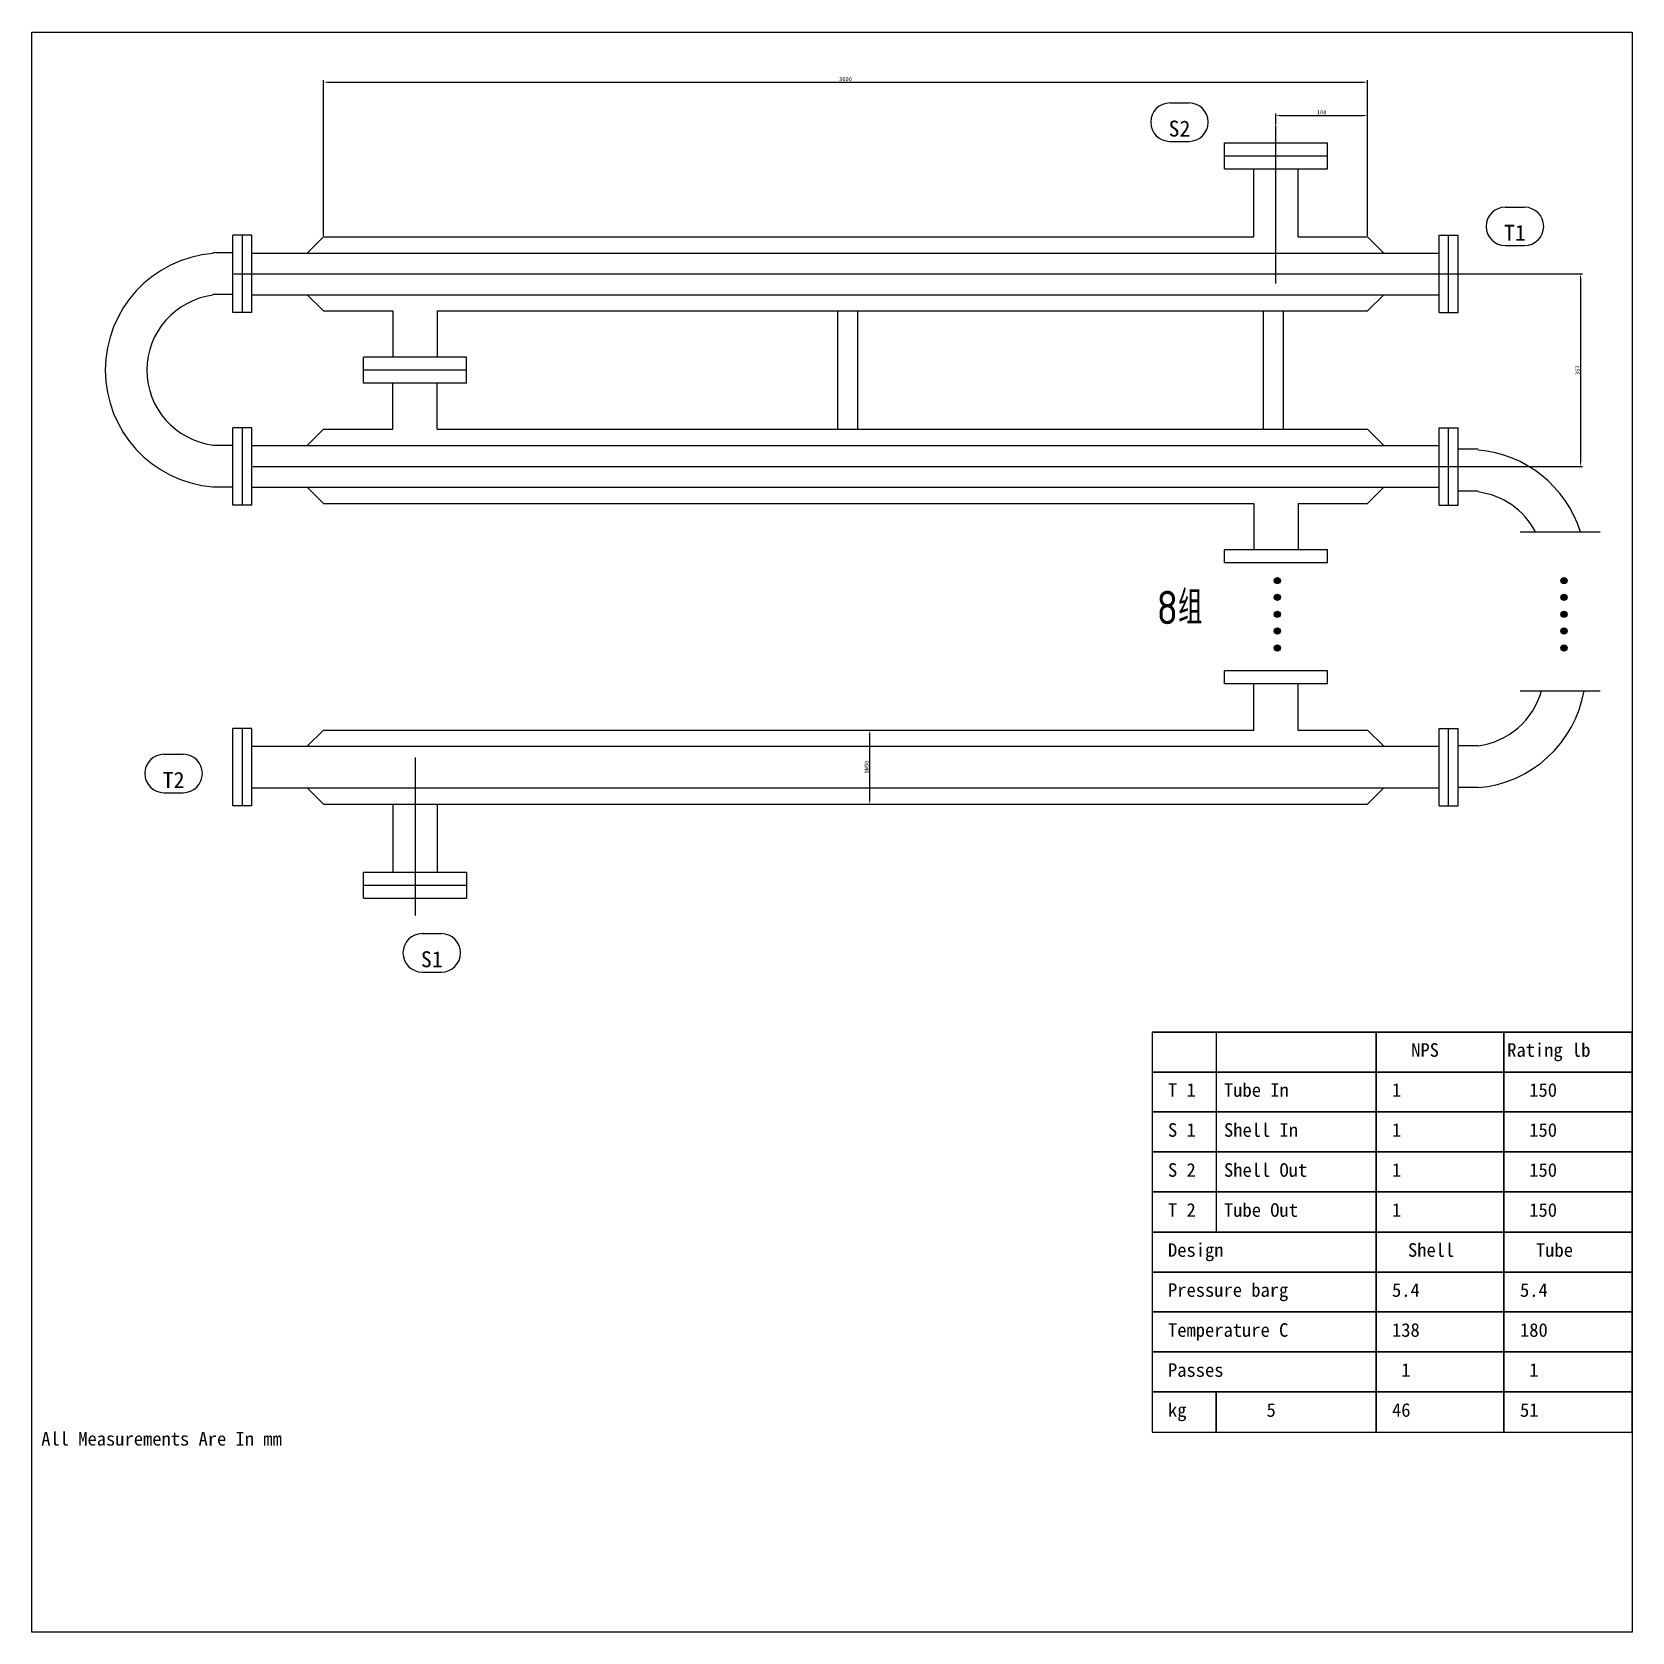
# Model space of a CAD drawing. Header units: millimetres. Extents: x -3006 to 2296, y -71 to 9552.
# Drawn here: x 235 to 1216, y 1009 to 1990 of the extents above; entities that cross this region are included whole.
import ezdxf
from ezdxf.enums import TextEntityAlignment as Align

# ---------------------------------------------------------------- set-up
doc = ezdxf.new("R2010")
doc.units = ezdxf.units.MM
for name, color, linetype in [('1', 7, 'Continuous'), ('11', 7, 'Continuous'), ('12', 7, 'Continuous')]:
    doc.layers.add(name, color=color, linetype=linetype)
doc.styles.add('样式 1', font='gbenor.shx', dxfattribs={"bigfont": 'gbcbig.shx'})
doc.dimstyles.new('ISO-25', dxfattribs={"dimtxt": 2.5, "dimasz": 2.5, "dimexe": 1.25, "dimexo": 0.625, "dimtad": 1, "dimdsep": 46, "dimtxsty": 'Standard', "dimcen": 2.5, "dimadec": 0, "dimazin": 0, "dimtfac": 1, "dimtmove": 0, "dimatfit": 3, "dimfxl": 0, "dimarcsym": 0})

msp = doc.modelspace()

# ---------------------------------------------------------------- texts
at = {"layer": '1'}
for s, p in [('S2', (938.282, 1922.564)), ('T1', (1143.821, 1858.717)), ('T2', (321.932, 1523.457)), ('S1', (480.136, 1413.562))]:
    msp.add_text(s, height=9.8039, dxfattribs=at).set_placement(p, align=Align.BOTTOM_CENTER)
at = {"layer": '12', "style": '样式 1'}
msp.add_text('8组', height=20.5882, dxfattribs=at).set_placement((924.218, 1647.246), align=Align.TOP_LEFT)
at = {"layer": '12'}
for s, height, p in [('NPS', 8.3333, (1080.272, 1369.972)), ('Rating lb', 8.3333, (1139.095, 1369.972)), ('T 1', 8.3333, (931.252, 1345.463)), ('Tube In', 8.3333, (965.566, 1345.463)), ('1', 8.333, (1068.507, 1345.463)), (' 150', 8.3333, (1146.938, 1345.463)), ('S 1', 8.3333, (931.252, 1320.953)), ('Shell In', 8.3333, (965.566, 1320.953)), ('1', 8.333, (1068.507, 1320.953)), (' 150', 8.3333, (1146.938, 1320.953)), ('S 2', 8.3333, (931.252, 1296.443)), ('Shell Out', 8.3333, (965.566, 1296.443)), ('1', 8.333, (1068.507, 1296.443)), (' 150', 8.3333, (1146.938, 1296.443)), ('T 2', 8.3333, (931.252, 1271.933)), ('Tube Out', 8.3333, (965.566, 1271.933)), ('1', 8.333, (1068.507, 1271.933)), (' 150', 8.3333, (1146.938, 1271.933)), ('Design', 8.3333, (931.252, 1247.423)), ('Shell', 8.3333, (1078.311, 1247.423)), ('Tube', 8.3333, (1156.742, 1247.423)), ('Pressure barg', 8.33333, (931.252, 1222.914)), ('5.4', 8.3333, (1068.507, 1222.914)), ('5.4', 8.3333, (1146.938, 1222.914)), ('Temperature C', 8.33333, (931.252, 1198.404)), ('138', 8.3333, (1068.507, 1198.404)), ('180', 8.3333, (1146.938, 1198.404)), ('Passes', 8.3333, (931.252, 1173.894)), (' 1', 8.3333, (1068.507, 1173.894)), (' 1', 8.3333, (1146.938, 1173.894)), ('kg', 8.3333, (931.252, 1149.384)), ('5', 8.333, (991.636, 1149.384)), ('46', 8.3333, (1068.507, 1149.384)), ('51', 8.3333, (1146.938, 1149.384)), (' All Measurements Are In mm', 8.33333, (235.173, 1131.737))]:
    msp.add_text(s, height=height, dxfattribs=at).set_placement(p, align=Align.TOP_LEFT)

# ---------------------------------------------------------------- blocks, each defined once
blk = doc.blocks.new('*D6')
at = {"color": 0, "lineweight": -2}
for p, q in [((413.85, 1864.73), (413.85, 1960.08)), ((416.35, 1958.83), (1050.94, 1958.83)), ((1053.44, 1864.73), (1053.44, 1960.08))]:
    blk.add_line(p, q, dxfattribs=at)
at = {"color": 0}
for points in [[(416.35, 1959.25), (416.35, 1958.42), (413.85, 1958.83)], [(1050.94, 1959.25), (1050.94, 1958.42), (1053.44, 1958.83)]]:
    blk.add_solid(points, dxfattribs=at)
at = {"layer": 'Defpoints', "color": 0}
for p in [(1053.44, 1958.83), (413.85, 1864.1), (1053.44, 1864.1)]:
    blk.add_point(p, dxfattribs=at)
at = {"color": 0, "insert": (733.64, 1960.71), "char_height": 2.5, "attachment_point": 5}
blk.add_mtext('3000', dxfattribs=at)
blk = doc.blocks.new('*D7')
at = {"color": 0, "lineweight": -2}
for p, q in [((997.37, 1932.89), (997.37, 1939.71)), ((999.87, 1938.46), (1050.94, 1938.46)), ((1053.44, 1932.89), (1053.44, 1939.71))]:
    blk.add_line(p, q, dxfattribs=at)
at = {"color": 0}
for points in [[(999.87, 1938.87), (999.87, 1938.04), (997.37, 1938.46)], [(1050.94, 1938.87), (1050.94, 1938.04), (1053.44, 1938.46)]]:
    blk.add_solid(points, dxfattribs=at)
at = {"layer": 'Defpoints', "color": 0}
for p in [(997.37, 1932.26), (1053.44, 1938.46), (1053.44, 1932.26)]:
    blk.add_point(p, dxfattribs=at)
at = {"color": 0, "insert": (1025.41, 1940.33), "char_height": 2.5, "attachment_point": 5}
blk.add_mtext('100', dxfattribs=at)
blk = doc.blocks.new('*D5')
at = {"color": 0, "lineweight": -2}
for p, q in [((358.94, 1841.37), (1185.28, 1841.37)), ((1184.03, 1838.87), (1184.03, 1725.88)), ((370.53, 1723.38), (1185.28, 1723.38))]:
    blk.add_line(p, q, dxfattribs=at)
at = {"color": 0}
for points in [[(1183.61, 1838.87), (1184.45, 1838.87), (1184.03, 1841.37)], [(1183.61, 1725.88), (1184.45, 1725.88), (1184.03, 1723.38)]]:
    blk.add_solid(points, dxfattribs=at)
at = {"layer": 'Defpoints', "color": 0}
for p in [(358.32, 1841.37), (369.91, 1723.38), (1184.03, 1723.38)]:
    blk.add_point(p, dxfattribs=at)
at = {"color": 0, "insert": (1182.16, 1782.37), "char_height": 2.5, "attachment_point": 5, "rotation": 90}
blk.add_mtext('357', dxfattribs=at)
blk = doc.blocks.new('*D8')
at = {"color": 0, "lineweight": -2}
for p, q in [((734.27, 1561.86), (749.77, 1561.86)), ((748.52, 1518.88), (748.52, 1559.36)), ((734.27, 1516.38), (749.77, 1516.38))]:
    blk.add_line(p, q, dxfattribs=at)
at = {"color": 0}
for points in [[(748.11, 1559.36), (748.94, 1559.36), (748.52, 1561.86)], [(748.11, 1518.88), (748.94, 1518.88), (748.52, 1516.38)]]:
    blk.add_solid(points, dxfattribs=at)
at = {"layer": 'Defpoints', "color": 0}
for p in [(733.64, 1561.86), (748.52, 1561.86), (733.64, 1516.38)]:
    blk.add_point(p, dxfattribs=at)
at = {"color": 0, "insert": (746.65, 1539.12), "char_height": 2.5, "attachment_point": 5, "rotation": 90}
blk.add_mtext('DN50', dxfattribs=at)

# ---------------------------------------------------------------- dimensions: what is measured, and where the dimension line sits
for base, p1, p2, text, picture, middle in [((1053.441, 1958.832), (413.848, 1864.104), (1053.441, 1864.104), '3000', '*D6', (733.644, 1960.707)), ((1053.441, 1938.457), (997.37, 1932.263), (1053.441, 1932.263), '100', '*D7', (1025.405, 1940.332))]:
    dim = msp.add_linear_dim(base=base, p1=p1, p2=p2, text=text, dimstyle='ISO-25')
    dim.commit()
    dim.dimension.update_dxf_attribs({"geometry": picture, "text_midpoint": middle})
for base, p1, p2, text, picture, middle in [((1184.032, 1723.38), (358.319, 1841.365), (369.907, 1723.38), '357', '*D5', (1182.157, 1782.373)), ((748.523, 1561.863), (733.644, 1516.385), (733.644, 1561.863), 'DN50', '*D8', (746.648, 1539.124))]:
    dim = msp.add_linear_dim(base=base, p1=p1, p2=p2, angle=90, text=text, dimstyle='ISO-25')
    dim.commit()
    dim.dimension.update_dxf_attribs({"geometry": picture, "text_midpoint": middle})

# ---------------------------------------------------------------- hatches: boundary and pattern name
for points in [[(1000.148, 1653.474, 1), (996.36, 1653.474, 1)], [(1175.782, 1653.474, 1), (1171.994, 1653.474, 1)], [(1000.148, 1643.147, 1), (996.36, 1643.147, 1)], [(1175.782, 1643.147, 1), (1171.994, 1643.147, 1)], [(996.36, 1632.82, 1), (1000.148, 1632.82, 1)], [(1171.994, 1632.82, 1), (1175.782, 1632.82, 1)], [(996.36, 1622.492, 1), (1000.148, 1622.492, 1)], [(1171.994, 1622.492, 1), (1175.782, 1622.492, 1)], [(996.36, 1612.165, 1), (1000.148, 1612.165, 1)], [(1171.994, 1612.165, 1), (1175.782, 1612.165, 1)]]:
    msp.add_hatch(color=256).paths.add_polyline_path(points)

# ---------------------------------------------------------------- linework, layer by layer
for p, q in [((997.37, 1835.383), (997.37, 1932.263)), ((965.838, 1921.646), (1028.901, 1921.646)), ((965.838, 1905.72), (965.838, 1921.646)), ((1028.901, 1905.72), (1028.901, 1921.646)), ((965.838, 1913.683), (1028.901, 1913.683)), ((965.838, 1905.72), (1028.901, 1905.72)), ((983.761, 1864.104), (983.761, 1905.72)), ((1010.978, 1864.104), (1010.978, 1905.72)), ((369.907, 1865.026), (358.319, 1865.026)), ((358.319, 1817.704), (358.319, 1865.026)), ((364.113, 1817.704), (364.113, 1865.026)), ((369.907, 1817.704), (369.907, 1865.026)), ((413.848, 1864.104), (403.87, 1854.126)), ((413.848, 1864.104), (983.761, 1864.104)), ((1010.978, 1864.104), (1053.441, 1864.104)), ((1053.441, 1864.104), (1063.419, 1854.126)), ((1097.382, 1817.704), (1097.382, 1865.026)), ((1097.382, 1865.026), (1108.97, 1865.026)), ((1103.176, 1817.704), (1103.176, 1865.026)), ((1108.97, 1817.704), (1108.97, 1865.026)), ((346.048, 1854.491), (358.319, 1854.491)), ((369.907, 1854.126), (1097.382, 1854.126)), ((346.048, 1828.838), (358.319, 1828.838)), ((369.907, 1828.604), (1097.382, 1828.604)), ((413.848, 1818.626), (403.87, 1828.604)), ((1053.441, 1818.626), (1063.419, 1828.604)), ((369.907, 1817.704), (358.319, 1817.704)), ((413.848, 1818.626), (456.311, 1818.626)), ((456.311, 1818.626), (456.311, 1790.335)), ((483.528, 1818.626), (1053.441, 1818.626)), ((483.528, 1818.626), (483.528, 1790.335)), ((728.676, 1818.626), (728.676, 1746.119)), ((740.906, 1818.626), (740.906, 1746.119)), ((989.653, 1818.626), (989.653, 1746.119)), ((1001.883, 1818.626), (1001.883, 1746.119)), ((1097.382, 1817.704), (1108.97, 1817.704)), ((501.451, 1790.335), (438.388, 1790.335)), ((438.388, 1774.41), (438.388, 1790.335)), ((501.451, 1774.41), (501.451, 1790.335)), ((501.451, 1782.373), (438.388, 1782.373)), ((501.451, 1774.41), (438.388, 1774.41)), ((456.311, 1746.119), (456.311, 1774.41)), ((483.528, 1746.119), (483.528, 1774.41)), ((369.907, 1747.041), (358.319, 1747.041)), ((358.319, 1699.72), (358.319, 1747.041)), ((364.113, 1699.72), (364.113, 1747.041)), ((369.907, 1699.72), (369.907, 1747.041)), ((413.848, 1746.119), (403.87, 1736.142)), ((413.848, 1746.119), (456.311, 1746.119)), ((483.528, 1746.119), (1053.441, 1746.119)), ((1053.441, 1746.119), (1063.419, 1736.142)), ((1097.382, 1699.72), (1097.382, 1747.041)), ((1097.382, 1747.041), (1108.97, 1747.041)), ((1103.176, 1699.72), (1103.176, 1747.041)), ((1108.97, 1699.72), (1108.97, 1747.041)), ((346.048, 1736.506), (358.319, 1736.506)), ((369.907, 1736.142), (1097.382, 1736.142)), ((1121.241, 1733.976), (1108.97, 1733.976)), ((346.048, 1710.853), (358.319, 1710.853)), ((369.907, 1710.619), (1097.382, 1710.619)), ((413.848, 1700.641), (403.87, 1710.619)), ((1053.441, 1700.641), (1063.419, 1710.619)), ((1121.241, 1708.323), (1108.97, 1708.323)), ((369.907, 1699.72), (358.319, 1699.72)), ((413.848, 1700.641), (983.761, 1700.641)), ((983.761, 1700.641), (983.761, 1672.351)), ((1010.978, 1700.641), (1053.441, 1700.641)), ((1010.978, 1700.641), (1010.978, 1672.351)), ((1097.382, 1699.72), (1108.97, 1699.72)), ((1147.033, 1683.238), (1196.141, 1683.238)), ((1028.901, 1672.351), (965.838, 1672.351)), ((965.838, 1664.388), (965.838, 1672.351)), ((1028.901, 1664.388), (1028.901, 1672.351)), ((1028.901, 1664.388), (965.838, 1664.388)), ((1028.901, 1598.116), (965.838, 1598.116)), ((965.838, 1590.153), (965.838, 1598.116)), ((1028.901, 1590.153), (1028.901, 1598.116)), ((1028.901, 1590.153), (965.838, 1590.153)), ((983.761, 1561.863), (983.761, 1590.153)), ((1010.978, 1561.863), (1010.978, 1590.153)), ((1147.033, 1585.952), (1196.141, 1585.952)), ((369.907, 1562.784), (358.319, 1562.784)), ((358.319, 1515.463), (358.319, 1562.784)), ((364.113, 1515.463), (364.113, 1562.784)), ((369.907, 1515.463), (369.907, 1562.784)), ((413.848, 1561.863), (403.87, 1551.885)), ((413.848, 1561.863), (983.761, 1561.863)), ((1010.978, 1561.863), (1053.441, 1561.863)), ((1053.441, 1561.863), (1063.419, 1551.885)), ((1097.382, 1515.463), (1097.382, 1562.784)), ((1097.382, 1562.784), (1108.97, 1562.784)), ((1103.176, 1515.463), (1103.176, 1562.784)), ((1108.97, 1515.463), (1108.97, 1562.784)), ((369.907, 1551.885), (1097.382, 1551.885)), ((1121.241, 1552.25), (1108.97, 1552.25)), ((469.919, 1545.106), (469.919, 1448.226)), ((369.907, 1526.362), (1097.382, 1526.362)), ((413.848, 1516.385), (403.87, 1526.362)), ((1053.441, 1516.385), (1063.419, 1526.362)), ((1121.241, 1526.597), (1108.97, 1526.597)), ((369.907, 1515.463), (358.319, 1515.463)), ((413.848, 1516.385), (1053.441, 1516.385)), ((456.311, 1516.385), (456.311, 1474.768)), ((483.528, 1516.385), (483.528, 1474.768)), ((1097.382, 1515.463), (1108.97, 1515.463)), ((438.388, 1474.768), (501.451, 1474.768)), ((438.388, 1458.843), (438.388, 1474.768)), ((501.451, 1474.768), (501.451, 1458.843)), ((438.388, 1466.806), (501.451, 1466.806)), ((438.388, 1458.843), (501.451, 1458.843))]:
    msp.add_line(p, q)
for centre in [(998.254, 1653.474), (1173.888, 1653.474), (998.254, 1643.147), (1173.888, 1643.147), (998.254, 1632.82), (1173.888, 1632.82), (998.254, 1622.492), (1173.888, 1622.492), (998.254, 1612.165), (1173.888, 1612.165)]:
    msp.add_circle(centre, 1.894)
for centre, radius, start, end in [((351.842, 1782.373), 71.754, 94.631576, 265.368424), ((351.842, 1782.373), 46.231, 97.199631, 262.800369), ((1115.447, 1661.858), 71.754, 17.335401, 85.368424), ((1115.447, 1661.858), 46.231, 27.546078, 82.800369), ((1115.447, 1598.116), 46.231, 277.199631, 344.745181), ((1115.447, 1598.116), 71.754, 274.631576, 350.239877)]:
    msp.add_arc(centre, radius, start, end)
at = {"layer": '1'}
for p, q in [((932.4, 1946.094), (944.164, 1946.094)), ((932.4, 1922.564), (944.164, 1922.564)), ((1137.939, 1882.247), (1149.704, 1882.247)), ((1137.939, 1858.717), (1149.704, 1858.717)), ((316.049, 1546.987), (327.814, 1546.987)), ((316.049, 1523.457), (327.814, 1523.457)), ((474.254, 1437.091), (486.019, 1437.091)), ((474.254, 1413.562), (486.019, 1413.562))]:
    msp.add_line(p, q, dxfattribs=at)
for centre, start, end in [((932.4, 1934.329), 90, 270), ((944.164, 1934.329), 270, 90), ((1137.939, 1870.482), 90, 270), ((1149.704, 1870.482), 270, 90), ((316.049, 1535.222), 90, 270), ((327.814, 1535.222), 270, 90), ((474.254, 1425.327), 90, 270), ((486.019, 1425.327), 270, 90)]:
    msp.add_arc(centre, 11.765, start, end, dxfattribs=at)
at = {"layer": '11'}
for points in [[(235.173, 1989.58), (1215.566, 1989.58), (1215.566, 1009.188), (235.173, 1009.188), (235.173, 1989.58)], [(921.448, 1376.835), (1215.566, 1376.835), (921.448, 1376.835), (921.448, 1352.325), (1215.566, 1352.325), (921.448, 1352.325), (921.448, 1327.816), (1215.566, 1327.816), (921.448, 1327.816), (921.448, 1303.306), (1215.566, 1303.306), (921.448, 1303.306), (921.448, 1278.796), (1215.566, 1278.796), (921.448, 1278.796), (921.448, 1254.286), (1215.566, 1254.286), (921.448, 1254.286), (921.448, 1229.776), (1215.566, 1229.776), (921.448, 1229.776), (921.448, 1205.267), (1215.566, 1205.267), (921.448, 1205.267), (921.448, 1180.757), (1215.566, 1180.757), (921.448, 1180.757), (921.448, 1156.247), (1215.566, 1156.247), (921.448, 1156.247), (921.448, 1131.737), (960.664, 1131.737), (960.664, 1156.247), (960.664, 1131.737), (1058.703, 1131.737), (1058.703, 1376.835), (1058.703, 1131.737), (1137.134, 1131.737), (1137.134, 1376.835), (1137.134, 1131.737), (1215.566, 1131.737), (1215.566, 1376.835), (960.664, 1376.835), (960.664, 1254.286)]]:
    msp.add_lwpolyline(points, dxfattribs=at)

msp.set_redraw_order([(e.dxf.handle, doc.entitydb.next_handle()) for e in msp.query("TEXT MTEXT ATTDEF DIMENSION ARC_DIMENSION")])  # texts and dimensions are drawn at this point

doc.saveas('drawing.dxf')
